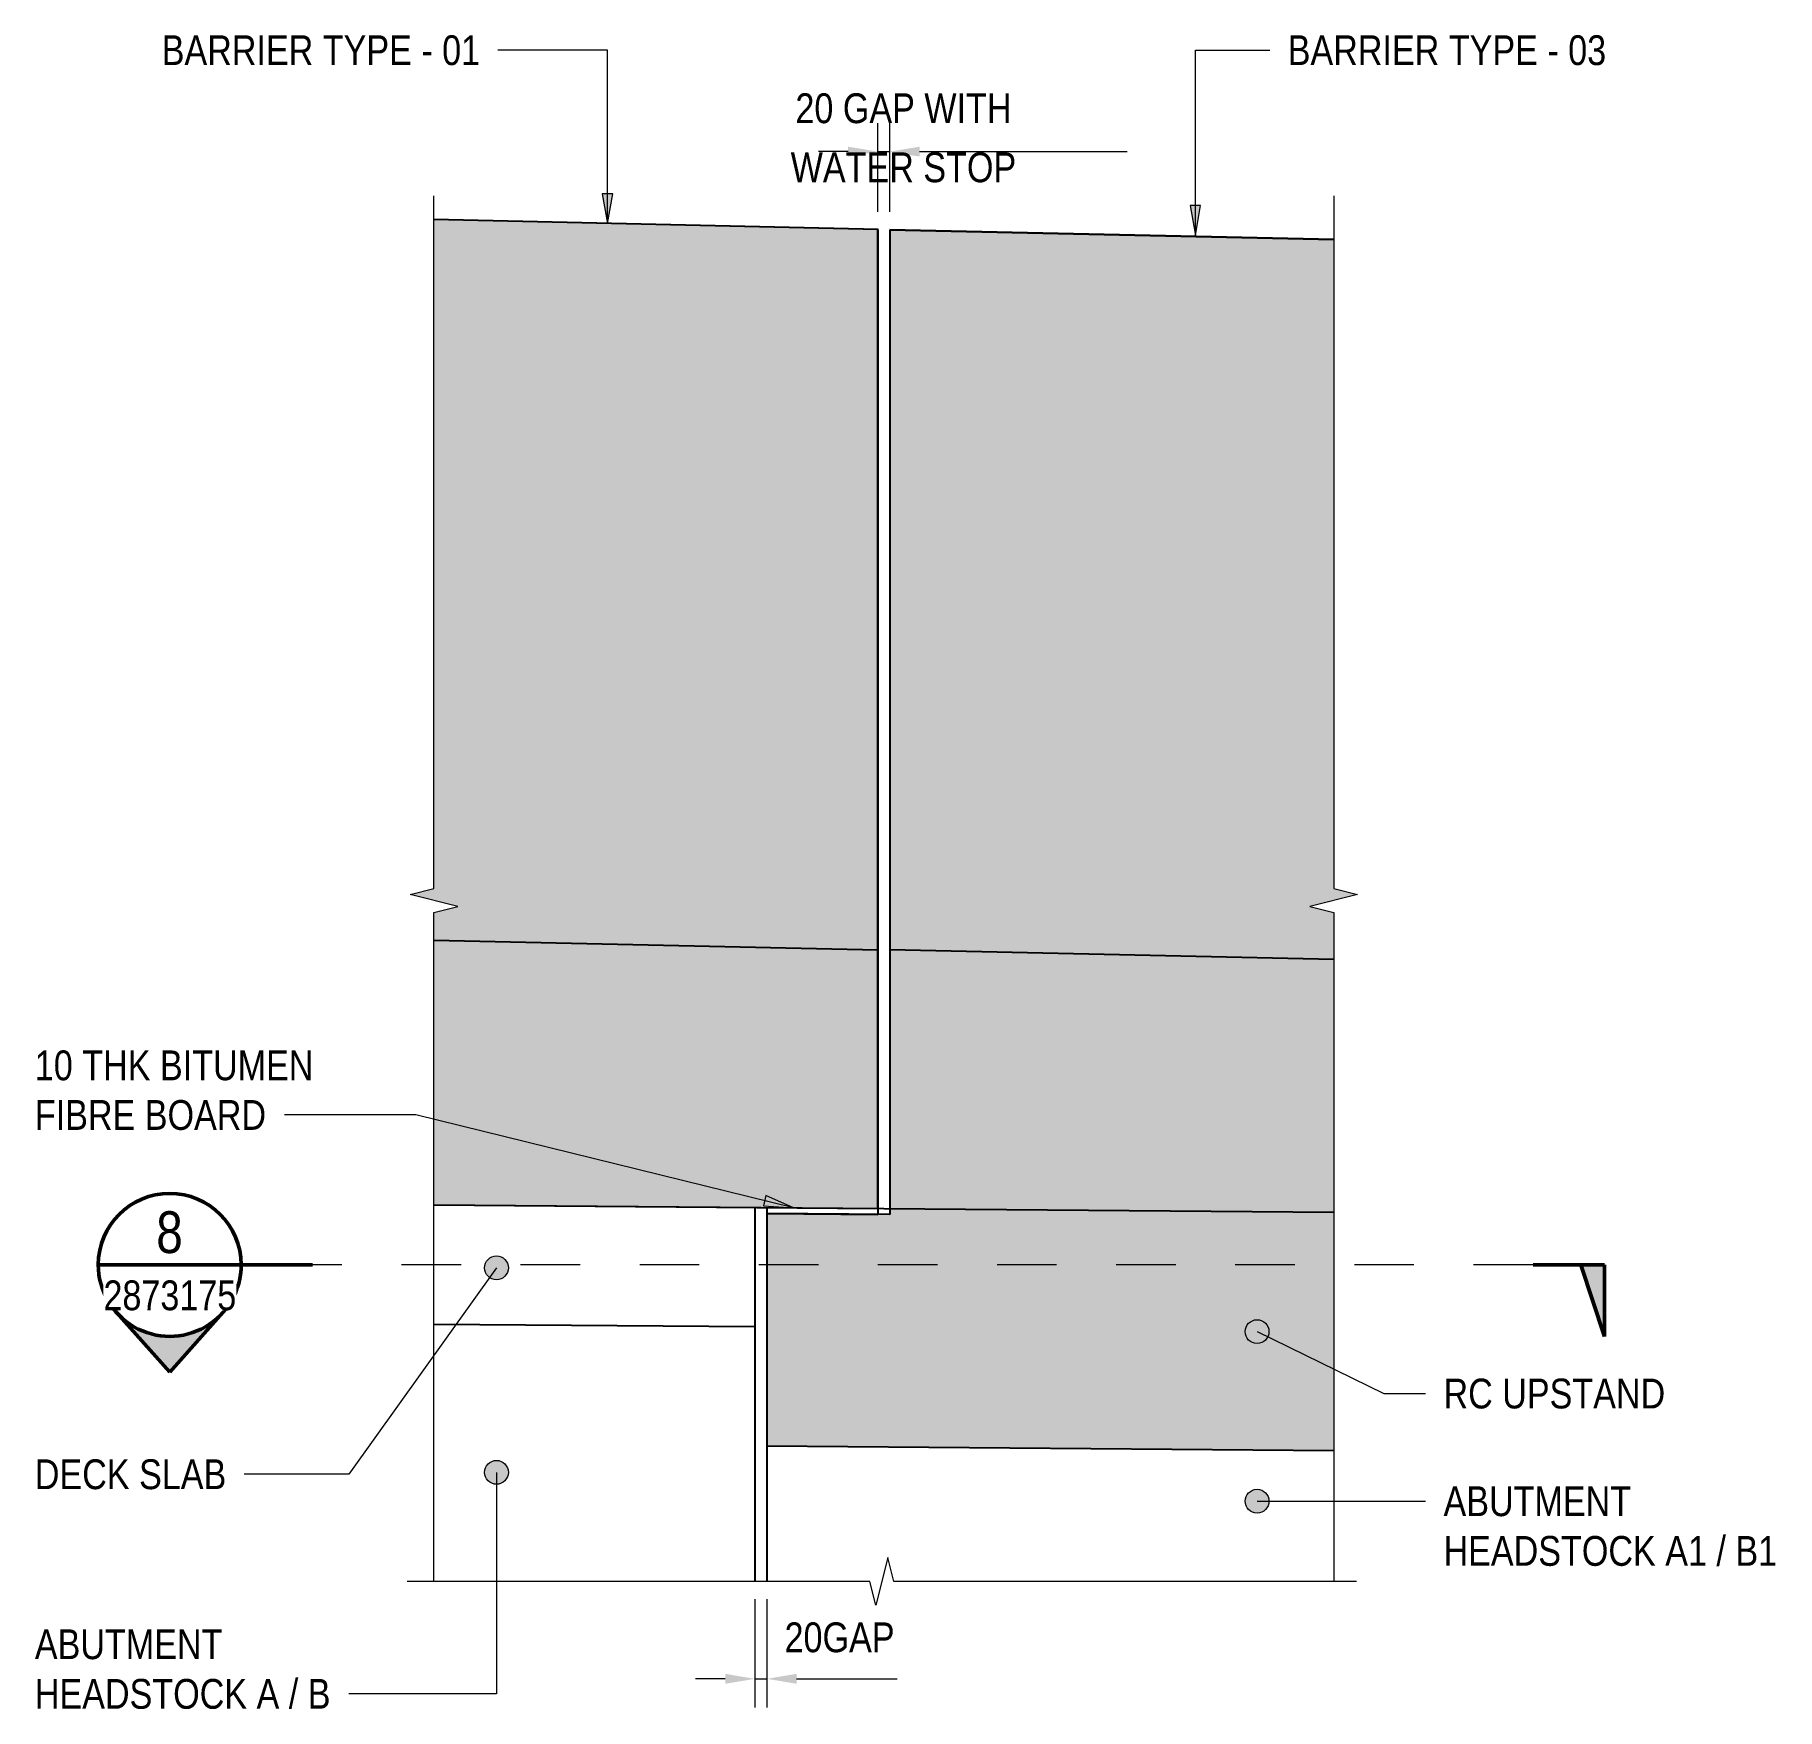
# Model space of a CAD drawing. Header units: metres. Extents: x 2 to 19, y 0 to 511.
# Drawn here: x 10.925 to 13.851, y 10.096 to 12.907 of the extents above; entities that cross this region are included whole.
import ezdxf

# ---------------------------------------------------------------- set-up
doc = ezdxf.new("R2010")
doc.units = ezdxf.units.M
doc.linetypes.add('Dot_Section Line', pattern=[0.02, 0, -0.02])
doc.layers.get('Defpoints').update_dxf_attribs({"color": 41})
for name, color, linetype, lineweight in [('A-ANNO-DIMS', 7, 'Continuous', 9), ('A-DETL', 7, 'Continuous', 13), ('A-DETL-GENF', 7, 'Continuous', 9), ('G-ANNO-TEXT', 7, 'Continuous', 9)]:
    doc.layers.add(name, color=color, linetype=linetype, lineweight=lineweight)
doc.layers.add('G-ANNO-SYMB', color=7, linetype='Continuous', lineweight=35, true_color=0x0080ff)
doc.styles.add('Arial Narrow_5', font='ARIALN.TTF', dxfattribs={"height": 0.05})
doc.styles.add('Arial Narrow_6', font='ARIALN.TTF', dxfattribs={"height": 0.07})
doc.dimstyles.new('Dimension_Standard_O__mm__2', dxfattribs={"dimscale": 0.3048, "dimtxt": 0.051172, "dimasz": 0.164042, "dimexe": 0.15748, "dimexo": 0.098425, "dimgap": 0.098425, "dimtad": 1, "dimdec": 0, "dimlfac": 1000, "dimzin": 0, "dimdsep": 46, "dimtxsty": 'Arial Narrow_5', "dimsah": 1, "dimcen": 0.09, "dimaunit": 1, "dimadec": 4, "dimazin": 0, "dimtfac": 1, "dimtdec": 4, "dimtix": 1, "dimtmove": 2, "dimatfit": 3, "dimfxl": 1, "dimtvp": 1, "dimtfill": 1, "dimtolj": 1, "dimtzin": 0, "dimlwd": 18, "dimlwe": 18, "dimarcsym": 2})
doc.dimstyles.new('Dimension_Standard_T__mm__3', dxfattribs={"dimscale": 0.3048, "dimtxt": 0.051172, "dimasz": 0.164042, "dimexe": 0.15748, "dimexo": 0.098425, "dimgap": 0.065617, "dimtad": 1, "dimdec": 0, "dimlfac": 1000, "dimzin": 0, "dimdsep": 46, "dimtxsty": 'Arial Narrow_5', "dimsah": 1, "dimcen": 0.09, "dimaunit": 1, "dimadec": 4, "dimazin": 0, "dimtfac": 1, "dimtdec": 4, "dimtix": 1, "dimtmove": 2, "dimatfit": 3, "dimfxl": 1, "dimtvp": 1, "dimtolj": 1, "dimtzin": 0, "dimlwd": 18, "dimlwe": 18, "dimarcsym": 2})

msp = doc.modelspace()

# ---------------------------------------------------------------- texts
at = {"layer": 'G-ANNO-TEXT', "char_height": 0.05, "attachment_point": 1, "style": 'Arial Narrow_5', "bg_fill": 3, "box_fill_scale": 1, "bg_fill_color": 256, "bg_fill_transparency": 0}
for s, insert in [('BARRIER TYPE - 01', (11.1384, 12.9063)), ('BARRIER TYPE - 03', (13.029, 12.9063)), ('10 THK BITUMEN ', (10.9254, 11.2019)), ('FIBRE BOARD', (10.9254, 11.1186)), ('RC UPSTAND', (13.2906, 10.6509)), ('DECK SLAB', (10.9254, 10.5154)), ('ABUTMENT ', (13.2906, 10.4701)), ('HEADSTOCK A1 / B1', (13.2906, 10.3867)), ('ABUTMENT ', (10.9254, 10.23)), ('HEADSTOCK A / B', (10.9254, 10.1467))]:
    msp.add_mtext(s, dxfattribs=dict(at, insert=insert))

# ---------------------------------------------------------------- blocks, each defined once
blk = doc.blocks.new('CS_DET_BreakLine_ViewScale - Std Break-8541890-DRG-2873175 - DETAIL E')
at = {"layer": 'A-DETL-GENF'}
for p, q in [((1.1331, -0.04), (1.1531, 0.04)), ((1.1531, 0.04), (1.1631, 0)), ((0, 0), (1.1231, 0)), ((1.1231, 0), (1.1331, -0.04)), ((1.1631, 0), (2.3262, 0))]:
    blk.add_line(p, q, dxfattribs=at)
blk = doc.blocks.new('CS_DET_BreakLine_ViewScale - Std Break-8541891-DRG-2873175 - DETAIL E')
at = {"layer": 'A-DETL-GENF'}
for p, q in [((1.1331, 0.04), (1.1231, 0)), ((1.1531, -0.04), (1.1331, 0.04)), ((1.1231, 0), (0, 0)), ((1.1631, 0), (1.1531, -0.04)), ((2.3262, 0), (1.1631, 0))]:
    blk.add_line(p, q, dxfattribs=at)
blk = doc.blocks.new('CS_DET_BreakLine_ViewScale - Std Break-8541889-DRG-2873175 - DETAIL E')
at = {"layer": 'A-DETL-GENF'}
for p, q in [((0.747, -0.04), (0.767, 0.04)), ((0.767, 0.04), (0.777, 0)), ((-0.04, 0), (0.737, 0)), ((0.737, 0), (0.747, -0.04)), ((0.777, 0), (1.554, 0))]:
    blk.add_line(p, q, dxfattribs=at)
blk = doc.blocks.new('DIMBLOCK11-DRG-2873175 - DETAIL E')
at = {"layer": 'A-ANNO-DIMS', "color": 0, "lineweight": 18, "transparency": 16777216}
for p, q in [((12.3409, 12.6099), (12.3409, 12.759)), ((12.3609, 12.6099), (12.3609, 12.759)), ((12.2909, 12.711), (12.2409, 12.711)), ((12.3409, 12.711), (12.3609, 12.711)), ((12.4109, 12.711), (12.4609, 12.711))]:
    blk.add_line(p, q, dxfattribs=at)
at = {"layer": 'A-ANNO-DIMS', "color": 0, "transparency": 16777216}
for points in [[(12.2909, 12.7193), (12.2909, 12.7027), (12.3409, 12.711)], [(12.4109, 12.7193), (12.4109, 12.7027), (12.3609, 12.711)]]:
    blk.add_solid(points, dxfattribs=at)
at = {"layer": 'Defpoints', "color": 0, "transparency": 16777216}
for p in [(12.3609, 12.711), (12.3409, 12.5799), (12.3609, 12.5799)]:
    blk.add_point(p, dxfattribs=at)
at = {"layer": 'A-ANNO-DIMS', "color": 0, "lineweight": 18, "transparency": 16777216, "insert": (12.3838, 12.7835), "char_height": 0.05, "width": 0.455183, "attachment_point": 5, "line_spacing_factor": 0.974696, "style": 'Arial Narrow_5'}
blk.add_mtext('\\A1;20 GAP WITH', dxfattribs=at)
at = {"layer": 'A-ANNO-DIMS', "color": 0, "lineweight": 18, "transparency": 16777216, "insert": (12.3838, 12.6843), "char_height": 0.05, "width": 0.455183, "attachment_point": 5, "style": 'Arial Narrow_5'}
blk.add_mtext('\\A1;WATER STOP', dxfattribs=at)
blk = doc.blocks.new('DIMBLOCK12-DRG-2873175 - DETAIL E')
at = {"layer": 'A-ANNO-DIMS', "color": 0, "lineweight": 18, "transparency": 16777216}
for p, q in [((12.1345, 10.2805), (12.1345, 10.0989)), ((12.1545, 10.2805), (12.1545, 10.0989)), ((12.0845, 10.1469), (12.0345, 10.1469)), ((12.1345, 10.1469), (12.1545, 10.1469)), ((12.2045, 10.1469), (12.2545, 10.1469))]:
    blk.add_line(p, q, dxfattribs=at)
at = {"layer": 'A-ANNO-DIMS', "color": 0, "transparency": 16777216}
for points in [[(12.0845, 10.1553), (12.0845, 10.1386), (12.1345, 10.1469)], [(12.2045, 10.1553), (12.2045, 10.1386), (12.1545, 10.1469)]]:
    blk.add_solid(points, dxfattribs=at)
at = {"layer": 'Defpoints', "color": 0, "transparency": 16777216}
for p in [(12.1345, 10.3105), (12.1545, 10.3105), (12.1545, 10.1469)]:
    blk.add_point(p, dxfattribs=at)
at = {"layer": 'A-ANNO-DIMS', "color": 0, "lineweight": 18, "transparency": 16777216, "insert": (12.1842, 10.2416), "char_height": 0.05, "width": 0.24075, "attachment_point": 1, "line_spacing_factor": 0.974696, "style": 'Arial Narrow_5', "bg_fill": 3, "box_fill_scale": 1.1, "bg_fill_color": 256, "bg_fill_true_color": 13158600, "bg_fill_transparency": 0}
blk.add_mtext('\\A1;20GAP', dxfattribs=at)
blk = doc.blocks.new('Detail View - sectionTail-4870194-DRG-2873175 - DETAIL E')
at = {"layer": 'G-ANNO-SYMB', "lineweight": 9}
blk.add_hatch(color=7, dxfattribs=at).paths.add_polyline_path([(-0.006, 0.006), (-0.004, 0), (-0.006, 0)])
at = {"layer": 'G-ANNO-SYMB', "color": 7, "lineweight": 50}
for p, q in [((-0.006, 0.006), (-0.006, 0)), ((-0.004, 0), (-0.006, 0.006)), ((-0.006, 0), (-0.004, 0)), ((-0.006, 0), (0, 0))]:
    blk.add_line(p, q, dxfattribs=at)
blk = doc.blocks.new('Detail View - SectionHead-4898858-DRG-2873175 - DETAIL E')
at = {"layer": 'G-ANNO-SYMB', "lineweight": 9}
h = blk.add_hatch(color=7, dxfattribs=at)
edge = h.paths.add_edge_path()
edge.add_line((-0.002, 0.009), (0.00247, 0.004))
edge.add_arc((-0.002, 0), 0.006, 41.8277, 138.1723)
edge.add_line((-0.00647, 0.004), (-0.002, 0.009))
at = {"layer": 'G-ANNO-SYMB', "color": 7, "lineweight": 50}
for p, q in [((-0.002, 0.009), (-0.00647, 0.004)), ((0.00247, 0.004), (-0.002, 0.009)), ((0.004, 0), (0.01, 0))]:
    blk.add_line(p, q, dxfattribs=at)
for start, end in [(360, 180), (180, 360)]:
    blk.add_arc((-0.002, 0), 0.006, start, end, dxfattribs=at)

# ---------------------------------------------------------------- dimensions: what is measured, and where the dimension line sits
at = {"layer": 'A-ANNO-DIMS', "lineweight": 18}
dim = msp.add_linear_dim(base=(12.3609, 12.711), p1=(12.3409, 12.5799), p2=(12.3609, 12.5799), text='20 GAP WITH\\XWATER STOP', dimstyle='Dimension_Standard_T__mm__3', override={"dimpost": '<>', "dimfxl": 0.02}, dxfattribs=at)
dim.commit()
dim.dimension.update_dxf_attribs({"geometry": 'DIMBLOCK11-DRG-2873175 - DETAIL E', "text_midpoint": (12.3838, 12.7302), "dimtype": 160})

# ---------------------------------------------------------------- hatches: boundary and pattern name
at = {"layer": 'A-DETL-GENF', "true_color": 0xc0c0c0}
h = msp.add_hatch(color=9, dxfattribs=at)
h.paths.add_polyline_path([(13.1062, 10.5305), (13.1062, 11.4337), (13.0662, 11.4437), (13.1462, 11.4637), (13.1062, 11.4737), (13.1062, 12.5637), (12.3609, 12.5799), (12.3609, 10.9264), (12.1545, 10.9281), (12.1545, 10.5381), (12.3609, 10.5364)])
h.paths.add_polyline_path([(12.3409, 10.9366), (12.3409, 12.5805), (11.5955, 12.5968), (11.5955, 11.4737), (11.5555, 11.4637), (11.6355, 11.4437), (11.5955, 11.4337), (11.5955, 10.9425)])
at = {"layer": 'G-ANNO-TEXT'}
for points in [[(11.8868, 12.5903), (11.8956, 12.6403), (11.878, 12.6403)], [(12.8739, 12.5703), (12.8827, 12.6203), (12.865, 12.6203)], [(12.1994, 10.9378), (12.153, 10.9583), (12.1488, 10.9412)]]:
    msp.add_hatch(color=256, dxfattribs=at).paths.add_polyline_path(points)
h = msp.add_hatch(color=256, dxfattribs=at)
edge = h.paths.add_edge_path()
edge.add_arc((11.7004, 10.8369), 0.02, 0, 360)
h = msp.add_hatch(color=256, dxfattribs=at)
edge = h.paths.add_edge_path()
edge.add_arc((12.9775, 10.7298), 0.02, 0, 360)
h = msp.add_hatch(color=256, dxfattribs=at)
edge = h.paths.add_edge_path()
edge.add_arc((11.7004, 10.4936), 0.02, 0, 360)
h = msp.add_hatch(color=256, dxfattribs=at)
edge = h.paths.add_edge_path()
edge.add_arc((12.9775, 10.4451), 0.02, 0, 360)

# ---------------------------------------------------------------- linework, layer by layer
at = {"layer": 'A-DETL', "lineweight": 18}
for p, q in [((12.4596, 12.711), (12.7596, 12.711)), ((12.2533, 10.1469), (12.3733, 10.1469))]:
    msp.add_line(p, q, dxfattribs=at)
at = {"layer": 'A-DETL', "lineweight": 25}
for p, q in [((12.3409, 12.5805), (11.5955, 12.5968)), ((12.3414, 12.5805), (11.5955, 12.5968)), ((12.3409, 10.9366), (12.3409, 12.5805)), ((12.3409, 12.5799), (12.3409, 10.9266)), ((13.1062, 12.5637), (12.3609, 12.5799)), ((12.3609, 12.5799), (12.3609, 10.9264)), ((12.3609, 12.5799), (13.1062, 12.5637)), ((12.3609, 12.5799), (12.3609, 10.9364)), ((11.5955, 11.387), (12.3409, 11.3707)), ((13.1062, 11.3548), (12.3609, 11.371)), ((11.5955, 10.9425), (12.3409, 10.9366)), ((11.5955, 10.9425), (13.1062, 10.9305)), ((12.1345, 10.9382), (12.1345, 10.3105)), ((12.1545, 10.9381), (12.1545, 10.3105)), ((12.3609, 10.9264), (12.1545, 10.9281)), ((12.1545, 10.9281), (12.1545, 10.5381)), ((12.1545, 10.9281), (12.3409, 10.9266)), ((11.5955, 10.7425), (12.1345, 10.7382)), ((12.1545, 10.5381), (13.1062, 10.5305)), ((12.1545, 10.5381), (13.1062, 10.5305))]:
    msp.add_line(p, q, dxfattribs=at)
at = {"layer": 'G-ANNO-SYMB', "color": 7, "lineweight": 50}
msp.add_line((11.0318, 10.8419), (11.2718, 10.8419), dxfattribs=at)
at = {"layer": 'G-ANNO-SYMB', "color": 7, "linetype": 'Dot_Section Line', "lineweight": 9, "true_color": 0xffffff}
msp.add_line((13.441, 10.8419), (11.1918, 10.8419), dxfattribs=at)
at = {"layer": 'G-ANNO-TEXT'}
for p, q in [((11.7042, 12.8813), (11.7028, 12.8813)), ((11.8868, 12.8813), (11.7042, 12.8813)), ((11.8868, 12.5903), (11.8868, 12.8813)), ((12.8739, 12.8813), (12.999, 12.8813)), ((12.8739, 12.5703), (12.8739, 12.8813)), ((11.8956, 12.6403), (11.878, 12.6403)), ((11.878, 12.6403), (11.8868, 12.5903)), ((11.8868, 12.5903), (11.8956, 12.6403)), ((12.8827, 12.6203), (12.865, 12.6203)), ((12.865, 12.6203), (12.8739, 12.5703)), ((12.8739, 12.5703), (12.8827, 12.6203)), ((11.4595, 11.0936), (11.3443, 11.0936)), ((11.5653, 11.0936), (11.4595, 11.0936)), ((12.1994, 10.9378), (11.5653, 11.0936)), ((12.153, 10.9583), (12.1488, 10.9412)), ((12.1488, 10.9412), (12.1994, 10.9378)), ((12.1994, 10.9378), (12.153, 10.9583)), ((11.7004, 10.8369), (11.4524, 10.4904)), ((12.9775, 10.7298), (13.1905, 10.6259)), ((13.1905, 10.6259), (13.2606, 10.6259)), ((11.2782, 10.4904), (11.2769, 10.4904)), ((11.4524, 10.4904), (11.2782, 10.4904)), ((11.7004, 10.4936), (11.7004, 10.1217)), ((12.9775, 10.4451), (13.2606, 10.4451)), ((11.47, 10.1217), (11.4528, 10.1217)), ((11.7004, 10.1217), (11.47, 10.1217))]:
    msp.add_line(p, q, dxfattribs=at)
for centre in [(11.7004, 10.8369), (12.9775, 10.7298), (11.7004, 10.4936), (12.9775, 10.4451)]:
    msp.add_circle(centre, 0.02, dxfattribs=at)

# ---------------------------------------------------------------- block references
at = {"layer": 'A-DETL-GENF'}
for name, p, rotation in [('CS_DET_BreakLine_ViewScale - Std Break-8541890-DRG-2873175 - DETAIL E', (11.5955, 10.3105), 90), ('CS_DET_BreakLine_ViewScale - Std Break-8541891-DRG-2873175 - DETAIL E', (13.1062, 10.3105), 90), ('CS_DET_BreakLine_ViewScale - Std Break-8541889-DRG-2873175 - DETAIL E', (13.1045, 10.3105), 180)]:
    msp.add_blockref(name, p, dxfattribs=dict(at, rotation=rotation))
at = {"layer": 'G-ANNO-SYMB', "color": 7, "lineweight": 50, "extrusion": (0, 0, -1), "xscale": 19.99999999999999, "yscale": 19.99999999999999, "zscale": 19.99999999999999, "rotation": 180}
msp.add_blockref('Detail View - SectionHead-4898858-DRG-2873175 - DETAIL E', (-11.1918, 10.8419), dxfattribs=at)
at = {"layer": 'G-ANNO-SYMB', "color": 7, "lineweight": 50, "xscale": 19.99999999999999, "yscale": 19.99999999999999, "zscale": 19.99999999999999, "rotation": 180}
msp.add_blockref('Detail View - sectionTail-4870194-DRG-2873175 - DETAIL E', (13.441, 10.8419), dxfattribs=at)

msp.set_redraw_order([(e.dxf.handle, doc.entitydb.next_handle()) for e in msp.query("TEXT MTEXT ATTDEF DIMENSION ARC_DIMENSION")])  # texts and dimensions are drawn at this point

# ---------------------------------------------------------------- next in the draw order: texts
at = {"layer": 'G-ANNO-SYMB', "color": 7, "lineweight": 9, "insert": (11.1292, 10.9318), "char_height": 0.07, "attachment_point": 1, "style": 'Arial Narrow_6', "bg_fill": 3, "box_fill_scale": 1, "bg_fill_color": 256, "bg_fill_transparency": 0}
msp.add_mtext('8', dxfattribs=at)
at = {"layer": 'G-ANNO-SYMB', "color": 7, "lineweight": 9, "insert": (11.0406, 10.8158), "char_height": 0.05, "attachment_point": 1, "style": 'Arial Narrow_5', "bg_fill": 3, "box_fill_scale": 1, "bg_fill_color": 256, "bg_fill_true_color": 13158600, "bg_fill_transparency": 0}
msp.add_mtext('2873175', dxfattribs=at)

# ---------------------------------------------------------------- next in the draw order: dimensions: what is measured, and where the dimension line sits
at = {"layer": 'A-ANNO-DIMS', "lineweight": 18}
dim = msp.add_linear_dim(base=(12.1545, 10.1469), p1=(12.1345, 10.3105), p2=(12.1545, 10.3105), dimstyle='Dimension_Standard_O__mm__2', override={"dimpost": '<>GAP', "dimfxl": 0.02}, dxfattribs=at)
dim.commit()
dim.dimension.update_dxf_attribs({"geometry": 'DIMBLOCK12-DRG-2873175 - DETAIL E', "text_midpoint": (12.3045, 10.2082), "dimtype": 160})

doc.saveas('drawing.dxf')
